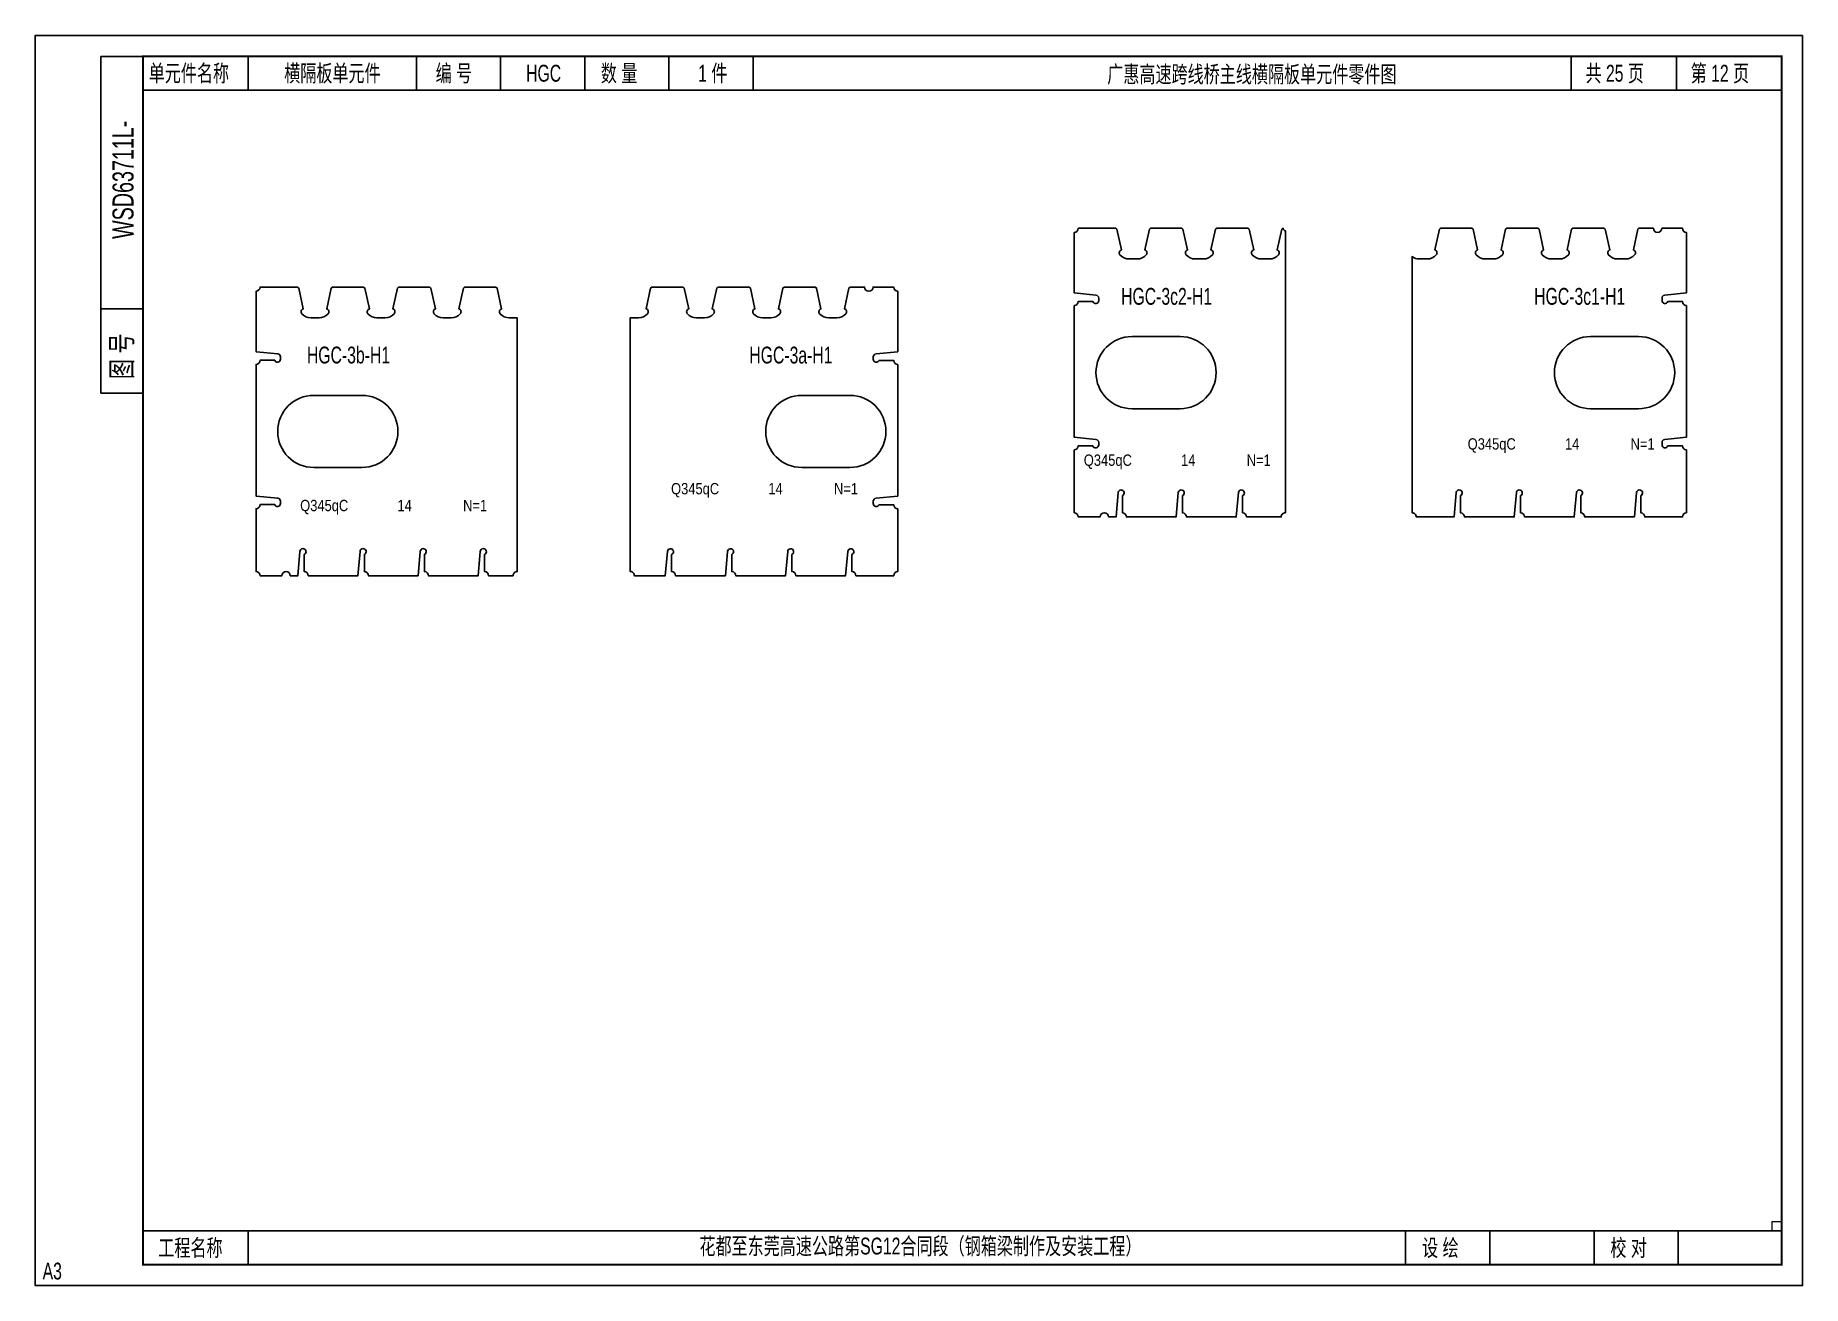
# Model space of a CAD drawing. Extents: x 1048373 to 1137448, y -324712 to -291779.
# Drawn here: x 1107873 to 1122573, y -324712 to -314317 of the extents above; entities that cross this region are included whole.
import ezdxf
from ezdxf.enums import TextEntityAlignment as Align

# ---------------------------------------------------------------- set-up
doc = ezdxf.new("R2010")
doc.units = 0
doc.header["$LTSCALE"] = 2
doc.header["$MEASUREMENT"] = 0
doc.layers.get('0').update_dxf_attribs({"linetype": 'CONTINUOUS'})
doc.layers.add('A3', color=7, linetype='CONTINUOUS')
doc.layers.add('vp', color=7, linetype='CONTINUOUS')
doc.layers.add('标注层', color=3, linetype='CONTINUOUS', lineweight=13)
doc.styles.add('仿宋', font='FSGB2312.ttf', dxfattribs={"width": 0.7})

msp = doc.modelspace()

# ---------------------------------------------------------------- texts
at = {"color": 6, "linetype": 'Continuous', "style": '仿宋', "width": 0.7}
for s, p in [('HGC-3c2-H1', (1117283, -316557)), ('HGC-3c1-H1', (1120719, -316557)), ('HGC-3b-H1', (1110478, -317045)), ('HGC-3a-H1', (1114158, -317045))]:
    msp.add_text(s, height=140, dxfattribs=at).set_placement(p, align=Align.CENTER)
at = {"color": 205, "style": '仿宋', "width": 0.85}
for s, p in [('Q345qC', (1119987, -317714)), ('14', (1120656, -317714)), ('N=1 ', (1121257, -317714)), ('Q345qC', (1116794, -317849)), ('14', (1117463, -317849)), ('N=1 ', (1118064, -317849)), ('Q345qC', (1113361, -318086)), ('14', (1114030, -318086)), ('N=1 ', (1114631, -318086)), ('Q345qC', (1110276, -318226)), ('14', (1110945, -318226)), ('N=1 ', (1111546, -318226))]:
    msp.add_text(s, height=94.5, dxfattribs=at).set_placement(p, align=Align.MIDDLE_CENTER)
at = {"layer": 'A3', "color": 7, "linetype": 'Continuous', "style": '仿宋', "width": 0.7}
for s, p in [('单元件名称', (1108816, -314702)), ('编 号', (1111203, -314702)), ('数 量', (1112577, -314702)), ('共 25 页', (1120767, -314702)), ('第 12 页', (1121642, -314702)), ('工程名称', (1108896, -324467)), ('花都至东莞高速公路第SG12合同段（钢箱梁制作及安装工程）', (1113397, -324453)), ('设 绘', (1119408, -324467)), ('校 对', (1120974, -324467))]:
    msp.add_text(s, height=140, dxfattribs=at).set_placement(p)
at = {"layer": 'A3', "color": 171, "style": '仿宋', "width": 0.7}
for s, p in [('横隔板单元件', (1110344, -314702)), ('HGC', (1112101, -314702)), ('1 件', (1113508, -314702))]:
    msp.add_text(s, height=140, dxfattribs=at).set_placement(p, align=Align.CENTER)
at = {"layer": 'A3', "color": 6, "linetype": 'Continuous', "style": '仿宋', "width": 0.7}
msp.add_text('广惠高速跨线桥主线横隔板单元件零件图', height=140, dxfattribs=at).set_placement((1116789, -314710))
at = {"layer": 'A3', "color": 7, "linetype": 'Continuous', "style": '仿宋', "width": 0.7}
msp.add_text('WSD63711L-', height=175, rotation=90, dxfattribs=at).set_placement((1108690, -315518), align=Align.CENTER)
msp.add_text('图 号', height=175, rotation=90, dxfattribs=at).set_placement((1108678, -317175))
msp.add_text('A3', height=140, dxfattribs=at).set_placement((1108014, -324661), align=Align.CENTER)

# ---------------------------------------------------------------- linework, layer by layer
at = {"color": 1, "ltscale": 3}
for points in [[(1118271, -315941, -0.414214), (1118251, -315921), (1118250, -315921), (1118240, -315929), (1118202, -316101, -0.545494), (1118214, -316142, -0.215741), (1118139, -316176), (1118071, -316176, -0.215741), (1117995, -316142, -0.545494), (1118007, -316101), (1117969, -315929), (1117960, -315921), (1117700, -315921), (1117690, -315929), (1117652, -316101, -0.545494), (1117664, -316142, -0.215741), (1117589, -316176), (1117521, -316176, -0.215741), (1117445, -316142, -0.545494), (1117457, -316101), (1117419, -315929), (1117410, -315921), (1117150, -315921), (1117140, -315929), (1117102, -316101, -0.545494), (1117114, -316142, -0.215741), (1117039, -316176), (1116971, -316176, -0.215741), (1116895, -316142, -0.545494), (1116907, -316101), (1116869, -315929), (1116860, -315921), (1116548, -315921, -0.397565), (1116515, -315956), (1116515, -316458), (1116695, -316476, -0.385508), (1116718, -316501), (1116718, -316521, -0.812836), (1116670, -316531), (1116547, -316531, -0.381105), (1116515, -316564), (1116515, -317658), (1116695, -317676, -0.385508), (1116718, -317701), (1116718, -317721, -0.84909), (1116669, -317729), (1116548, -317729, -0.397565), (1116515, -317764), (1116515, -318286, -0.397565), (1116548, -318321), (1116730, -318321, -1), (1116800, -318321), (1116862, -318321), (1116880, -318119, -1.745235), (1116915, -318144), (1116915, -318286, -0.397565), (1116948, -318321), (1117362, -318321), (1117380, -318119, -1.745235), (1117415, -318144), (1117415, -318286, -0.397565), (1117448, -318321), (1117862, -318321), (1117880, -318119, -1.745235), (1117915, -318144), (1117915, -318286, -0.397565), (1117948, -318321), (1118236, -318321, -0.414214), (1118271, -318286)], [(1121607, -316564, -0.381105), (1121574, -316531), (1121452, -316531, -0.812836), (1121404, -316521), (1121404, -316501, -0.385508), (1121426, -316476), (1121607, -316458), (1121607, -315956, -0.397565), (1121574, -315921), (1121402, -315921, -1), (1121332, -315921), (1121212, -315921), (1121202, -315929), (1121165, -316101, -0.545494), (1121176, -316142, -0.215741), (1121101, -316176), (1121033, -316176, -0.215741), (1120958, -316142, -0.545494), (1120969, -316101), (1120932, -315929), (1120922, -315921), (1120662, -315921), (1120652, -315929), (1120615, -316101, -0.545494), (1120626, -316142, -0.215741), (1120551, -316176), (1120483, -316176, -0.215741), (1120408, -316142, -0.545494), (1120419, -316101), (1120382, -315929), (1120372, -315921), (1120112, -315921), (1120102, -315929), (1120065, -316101, -0.545494), (1120076, -316142, -0.215741), (1120001, -316176), (1119933, -316176, -0.215741), (1119858, -316142, -0.545494), (1119869, -316101), (1119832, -315929), (1119822, -315921), (1119562, -315921), (1119552, -315929), (1119515, -316101, -0.545494), (1119526, -316142, -0.215741), (1119451, -316176), (1119383, -316176, -0.158889), (1119324, -316157), (1119324, -318286, -0.414214), (1119359, -318321), (1119674, -318321), (1119692, -318119, -1.745235), (1119727, -318144), (1119727, -318286, -0.397565), (1119760, -318321), (1120174, -318321), (1120192, -318119, -1.745235), (1120227, -318144), (1120227, -318286, -0.397565), (1120260, -318321), (1120674, -318321), (1120692, -318119, -1.745235), (1120727, -318144), (1120727, -318286, -0.397565), (1120760, -318321), (1121174, -318321), (1121192, -318119, -1.745235), (1121227, -318144), (1121227, -318286, -0.397565), (1121260, -318321), (1121574, -318321, -0.397565), (1121607, -318286), (1121607, -317764, -0.381105), (1121574, -317731), (1121452, -317731, -0.812836), (1121404, -317721), (1121404, -317701, -0.385508), (1121426, -317676), (1121607, -317658)], [(1111882, -316665), (1111815, -316665, -0.215741), (1111740, -316631, -0.545494), (1111752, -316591), (1111714, -316418), (1111704, -316410), (1111444, -316410), (1111435, -316418), (1111397, -316591, -0.545494), (1111408, -316631, -0.215741), (1111333, -316665), (1111265, -316665, -0.215741), (1111190, -316631, -0.545494), (1111202, -316591), (1111164, -316418), (1111154, -316410), (1110894, -316410), (1110885, -316418), (1110847, -316591, -0.545494), (1110858, -316631, -0.215741), (1110783, -316665), (1110715, -316665, -0.215741), (1110640, -316631, -0.545494), (1110652, -316591), (1110614, -316418), (1110604, -316410), (1110344, -316410), (1110335, -316418), (1110297, -316591, -0.545494), (1110308, -316631, -0.215741), (1110233, -316665), (1110165, -316665, -0.215741), (1110090, -316631, -0.545494), (1110102, -316591), (1110064, -316418), (1110054, -316410), (1109742, -316410, -0.397565), (1109709, -316445), (1109709, -316947), (1109890, -316965, -0.385508), (1109912, -316990), (1109912, -317010, -0.84909), (1109864, -317018), (1109742, -317018, -0.397565), (1109709, -317053), (1109709, -318147), (1109890, -318165, -0.385508), (1109912, -318190), (1109912, -318210, -0.84909), (1109864, -318218), (1109742, -318218, -0.397565), (1109709, -318253), (1109709, -318775, -0.397565), (1109742, -318810), (1109924, -318810, -1), (1109994, -318810), (1110057, -318810), (1110074, -318608, -1.745235), (1110110, -318633), (1110110, -318775, -0.397565), (1110143, -318810), (1110557, -318810), (1110574, -318608, -1.745235), (1110610, -318633), (1110610, -318775, -0.397565), (1110643, -318810), (1111057, -318810), (1111074, -318608, -1.745235), (1111110, -318633), (1111110, -318775, -0.397565), (1111143, -318810), (1111557, -318810), (1111574, -318608, -1.745235), (1111610, -318633), (1111610, -318775, -0.397565), (1111643, -318810), (1111847, -318810, -0.414214), (1111882, -318775)], [(1115046, -317053, -0.381105), (1115013, -317020), (1114891, -317020, -0.812836), (1114843, -317010), (1114843, -316990, -0.385508), (1114866, -316965), (1115046, -316947), (1115046, -316445, -0.397565), (1115013, -316410), (1114841, -316410, -1), (1114771, -316410), (1114651, -316410), (1114641, -316418), (1114604, -316591, -0.545494), (1114615, -316631, -0.215741), (1114540, -316665), (1114472, -316665, -0.215741), (1114397, -316631, -0.545494), (1114408, -316591), (1114371, -316418), (1114361, -316410), (1114101, -316410), (1114091, -316418), (1114054, -316591, -0.545494), (1114065, -316631, -0.215741), (1113990, -316665), (1113922, -316665, -0.215741), (1113847, -316631, -0.545494), (1113858, -316591), (1113821, -316418), (1113811, -316410), (1113551, -316410), (1113541, -316418), (1113504, -316591, -0.545494), (1113515, -316631, -0.215741), (1113440, -316665), (1113372, -316665, -0.215741), (1113297, -316631, -0.545494), (1113308, -316591), (1113271, -316418), (1113261, -316410), (1113001, -316410), (1112991, -316418), (1112954, -316591, -0.545494), (1112965, -316631, -0.215741), (1112890, -316665), (1112821, -316665), (1112821, -318775, -0.414214), (1112856, -318810), (1113113, -318810), (1113131, -318608, -1.745235), (1113166, -318633), (1113166, -318775, -0.397565), (1113199, -318810), (1113613, -318810), (1113631, -318608, -1.745235), (1113666, -318633), (1113666, -318775, -0.397565), (1113699, -318810), (1114113, -318810), (1114131, -318608, -1.745235), (1114166, -318633), (1114166, -318775, -0.397565), (1114199, -318810), (1114613, -318810), (1114631, -318608, -1.745235), (1114666, -318633), (1114666, -318775, -0.397565), (1114699, -318810), (1115013, -318810, -0.397565), (1115046, -318775), (1115046, -318253, -0.381105), (1115013, -318220), (1114891, -318220, -0.812836), (1114843, -318210), (1114843, -318190, -0.385508), (1114866, -318165), (1115046, -318147)]]:
    msp.add_lwpolyline(points, format="xyb", close=True, dxfattribs=at)
at = {"layer": 'A3'}
for p, q in [((1108418, -317292), (1108418, -314492)), ((1108768, -314492), (1108418, -314492)), ((1109643, -314772), (1109643, -314492)), ((1111043, -314772), (1111043, -314492)), ((1111743, -314772), (1111743, -314492)), ((1112443, -314772), (1112443, -314492)), ((1113143, -314772), (1113143, -314492)), ((1113843, -314772), (1113843, -314492)), ((1120648, -314772), (1120648, -314492)), ((1121523, -314772), (1121523, -314492)), ((1108768, -316592), (1108418, -316592)), ((1108768, -317292), (1108418, -317292)), ((1109643, -324537), (1109643, -324257)), ((1119271, -324537), (1119271, -324257)), ((1119971, -324537), (1119971, -324257)), ((1120838, -324537), (1120838, -324257)), ((1121538, -324537), (1121538, -324257))]:
    msp.add_line(p, q, dxfattribs=at)
at = {"layer": 'A3', "color": 171}
msp.add_lwpolyline([(1122573, -314317), (1122573, -324712), (1107873, -324712), (1107873, -314317)], close=True, dxfattribs=at)
at = {"layer": 'A3'}
for points, const_width in [([(1108768, -314492), (1122398, -314492), (1122398, -324537), (1108768, -324537), (1108768, -314492)], 17.5), ([(1108768, -314772), (1122398, -314772)], 14), ([(1108768, -324257), (1122398, -324257)], 14)]:
    msp.add_lwpolyline(points, dxfattribs=dict(at, const_width=const_width))
at = {"layer": 'vp', "color": 2}
for points in [[(1116995, -317421, -1), (1116995, -316821), (1117395, -316821, -1), (1117395, -317421)], [(1120809, -317421, -1), (1120809, -316821), (1121209, -316821, -1), (1121209, -317421)], [(1110189, -317910, -1), (1110189, -317310), (1110589, -317310, -1), (1110589, -317910)], [(1114248, -317910, -1), (1114248, -317310), (1114648, -317310, -1), (1114648, -317910)]]:
    msp.add_lwpolyline(points, format="xyb", close=True, dxfattribs=at)
at = {"layer": '标注层', "color": 7}
msp.add_lwpolyline([(1122398, -324257), (1122321, -324257), (1122321, -324179), (1122398, -324179)], close=True, dxfattribs=at)

msp.set_redraw_order([(e.dxf.handle, doc.entitydb.next_handle()) for e in msp.query("TEXT MTEXT ATTDEF DIMENSION ARC_DIMENSION")])  # texts and dimensions are drawn at this point

doc.saveas('drawing.dxf')
